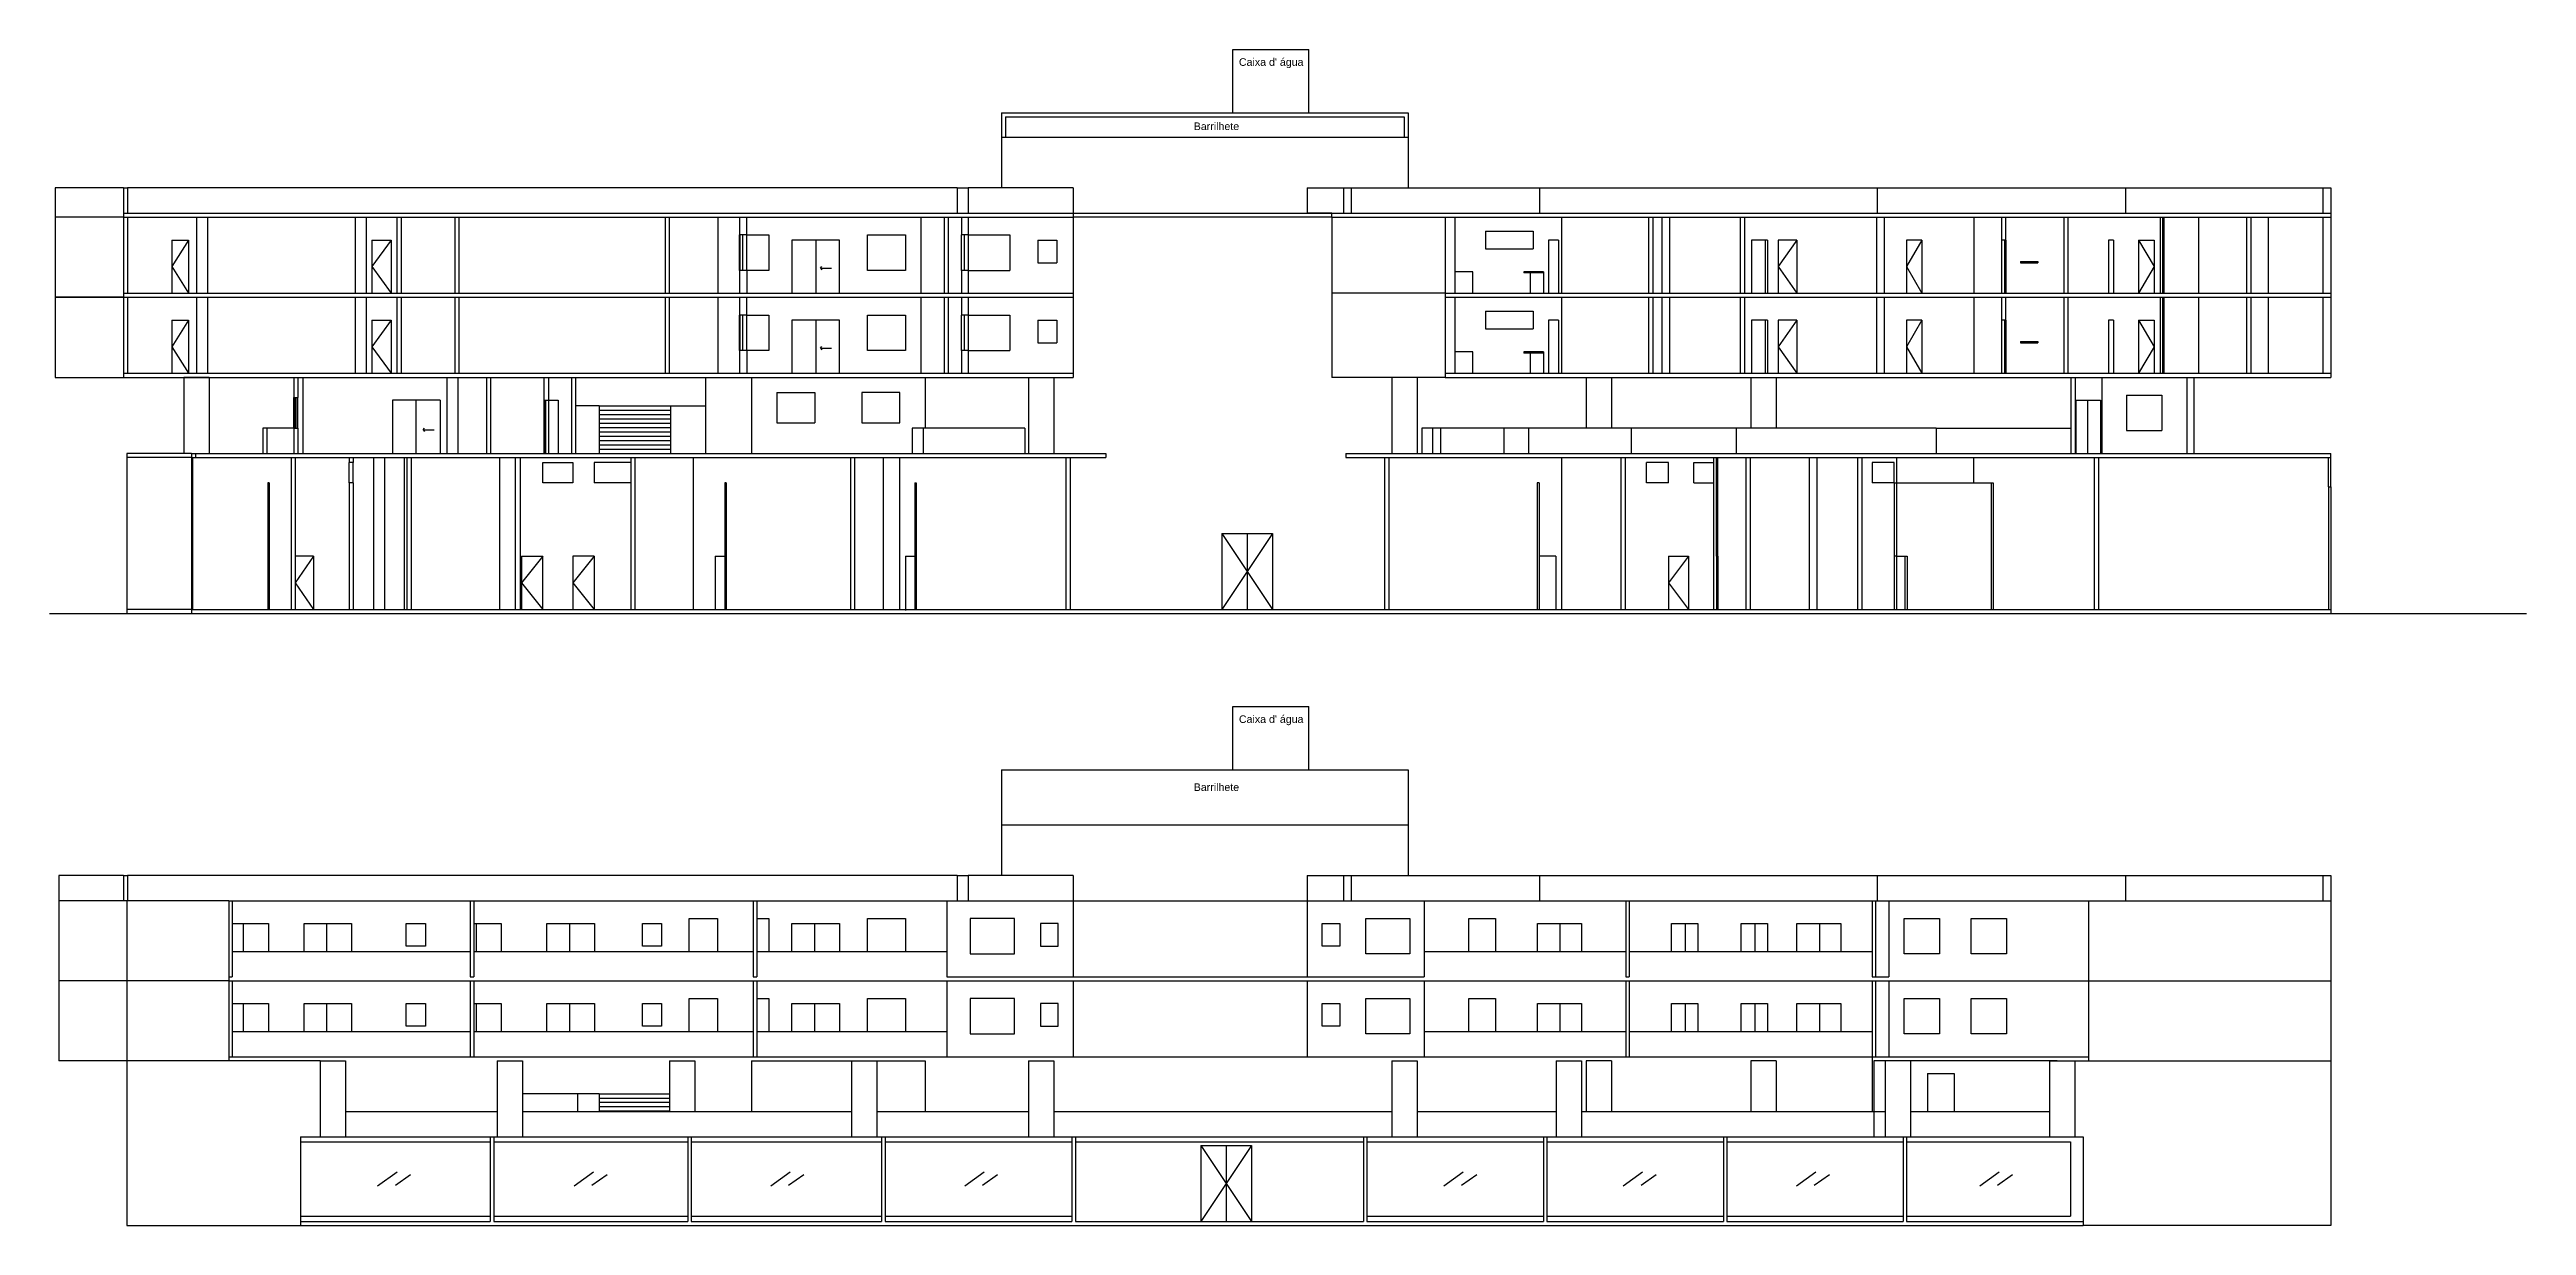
# Model space of a CAD drawing. Header units: millimetres. Extents: x -210 to 1173, y -437 to 320.
# Drawn here: x -184 to -86.2, y -147.4 to -101 of the extents above; entities that cross this region are included whole.
import ezdxf
from ezdxf.enums import TextEntityAlignment as Align

# ---------------------------------------------------------------- set-up
doc = ezdxf.new("R2010")
doc.units = ezdxf.units.MM
doc.header["$LTSCALE"] = 0.3
doc.linetypes.add('DASHED2', pattern=[9.525, 6.35, -3.175])
for name, color, linetype in [('CORTE', 6, 'Continuous'), ('COTAS', 1, 'Continuous'), ('ESQUADRIAS', 3, 'Continuous'), ('PROJEÇÃO', 1, 'DASHED2'), ('TEXTOS', 2, 'Continuous'), ('VISTA', 2, 'Continuous'), ('VISTA LONGE', 1, 'Continuous'), ('VISTA PERTO', 3, 'Continuous')]:
    doc.layers.add(name, color=color, linetype=linetype)
doc.styles.add('3MM 1_100', font='ARIAL.TTF', dxfattribs={"height": 0.3})

msp = doc.modelspace()

# ---------------------------------------------------------------- texts
at = {"layer": 'TEXTOS', "style": '3MM 1_100'}
for s, p in [("Caixa d' água", (-135.787, -101.471)), ('Barrilhete', (-137.949, -104.007)), ("Caixa d' água", (-135.787, -127.412)), ('Barrilhete', (-137.949, -130.097))]:
    msp.add_text(s, height=0.3, dxfattribs=at).set_placement(p, align=Align.MIDDLE_CENTER)

# ---------------------------------------------------------------- linework, layer by layer
at = {"layer": 'CORTE'}
for p, q in [((-146.435, -103.479), (-130.379, -103.479)), ((-146.435, -103.479), (-146.435, -104.439)), ((-146.285, -103.639), (-130.529, -103.639)), ((-146.285, -103.639), (-146.285, -104.439)), ((-130.529, -103.639), (-130.529, -104.439)), ((-130.379, -103.479), (-130.379, -104.439)), ((-181.119, -106.439), (-180.959, -106.439)), ((-181.119, -106.439), (-181.119, -107.599)), ((-180.959, -106.439), (-180.959, -107.439)), ((-148.188, -106.439), (-148.188, -107.439)), ((-148.188, -106.439), (-147.751, -106.439)), ((-147.751, -106.439), (-147.751, -107.439)), ((-132.938, -106.439), (-132.938, -107.439)), ((-132.938, -106.439), (-132.632, -106.439)), ((-132.632, -106.439), (-132.632, -107.439)), ((-94.248, -106.439), (-94.248, -107.439)), ((-94.248, -106.439), (-93.942, -106.439)), ((-93.942, -106.439), (-93.942, -107.599)), ((-181.119, -107.439), (-143.614, -107.439)), ((-181.119, -107.599), (-143.614, -107.599)), ((-181.119, -107.599), (-181.119, -110.759)), ((-180.959, -107.599), (-180.959, -110.599)), ((-178.235, -107.599), (-178.235, -110.599)), ((-177.791, -107.599), (-177.791, -110.599)), ((-171.969, -107.599), (-171.969, -110.599)), ((-171.525, -107.599), (-171.525, -110.599)), ((-170.314, -107.599), (-170.314, -110.599)), ((-170.154, -107.599), (-170.154, -110.599)), ((-168.025, -107.599), (-168.025, -110.599)), ((-167.866, -107.599), (-167.866, -110.599)), ((-159.722, -107.599), (-159.722, -110.599)), ((-159.565, -107.599), (-159.565, -110.599)), ((-156.792, -107.599), (-156.792, -108.299)), ((-156.502, -108.299), (-156.502, -107.599)), ((-148.705, -107.599), (-148.705, -110.599)), ((-148.545, -107.599), (-148.545, -110.599)), ((-148.024, -107.599), (-148.024, -108.299)), ((-147.749, -107.599), (-147.749, -108.299)), ((-143.614, -107.439), (-143.614, -110.759)), ((-143.614, -107.439), (-133.386, -107.439)), ((-133.386, -107.599), (-143.614, -107.599)), ((-133.386, -107.439), (-93.942, -107.439)), ((-133.386, -107.599), (-133.386, -107.439)), ((-133.386, -107.599), (-93.942, -107.599)), ((-128.91, -107.599), (-128.91, -110.759)), ((-128.54, -107.599), (-128.54, -110.599)), ((-120.883, -107.599), (-120.883, -110.599)), ((-120.711, -107.599), (-120.711, -110.599)), ((-120.365, -107.599), (-120.365, -110.599)), ((-120.058, -107.599), (-120.058, -110.599)), ((-117.271, -107.599), (-117.271, -110.599)), ((-117.099, -107.599), (-117.099, -110.599)), ((-111.879, -107.599), (-111.879, -110.599)), ((-111.575, -107.599), (-111.575, -110.599)), ((-106.949, -107.599), (-106.949, -108.499)), ((-106.777, -108.499), (-106.777, -107.599)), ((-104.486, -107.599), (-104.486, -110.599)), ((-104.318, -107.599), (-104.318, -110.599)), ((-100.678, -107.599), (-100.678, -110.599)), ((-100.591, -107.599), (-100.591, -110.599)), ((-97.267, -107.599), (-97.267, -110.599)), ((-97.095, -107.599), (-97.095, -110.599)), ((-94.248, -107.599), (-94.248, -110.599)), ((-93.942, -107.599), (-93.942, -113.919)), ((-156.502, -108.299), (-156.792, -108.299)), ((-156.792, -109.699), (-156.792, -108.299)), ((-147.749, -108.299), (-148.024, -108.299)), ((-106.777, -108.499), (-106.949, -108.499)), ((-102.724, -108.499), (-102.724, -110.599)), ((-102.519, -108.499), (-102.724, -108.499)), ((-102.519, -108.499), (-102.519, -110.599)), ((-156.792, -109.699), (-156.792, -110.599)), ((-156.502, -109.699), (-156.792, -109.699)), ((-156.502, -109.699), (-156.502, -110.599)), ((-148.024, -109.699), (-148.024, -110.599)), ((-147.749, -109.699), (-148.024, -109.699)), ((-147.749, -109.699), (-147.749, -110.599)), ((-127.82, -109.749), (-128.54, -109.749)), ((-127.82, -110.599), (-127.82, -109.749)), ((-125.814, -109.749), (-125.814, -109.799)), ((-125.039, -109.749), (-125.814, -109.749)), ((-125.039, -109.799), (-125.814, -109.799)), ((-125.562, -109.799), (-125.562, -110.599)), ((-125.039, -109.749), (-125.039, -110.599)), ((-181.119, -110.599), (-143.614, -110.599)), ((-181.119, -110.759), (-143.614, -110.759)), ((-181.119, -110.759), (-181.119, -113.919)), ((-180.959, -110.759), (-180.959, -113.759)), ((-178.235, -110.759), (-178.235, -113.759)), ((-177.791, -110.759), (-177.791, -113.759)), ((-171.969, -110.759), (-171.969, -113.759)), ((-171.525, -110.759), (-171.525, -113.759)), ((-170.314, -110.759), (-170.314, -113.759)), ((-170.154, -110.759), (-170.154, -113.759)), ((-168.025, -110.759), (-168.025, -113.759)), ((-167.866, -110.759), (-167.866, -113.759)), ((-159.722, -110.759), (-159.722, -113.759)), ((-159.565, -110.759), (-159.565, -113.759)), ((-156.792, -110.759), (-156.792, -111.459)), ((-156.502, -111.459), (-156.792, -111.459)), ((-156.792, -112.859), (-156.792, -111.459)), ((-156.502, -111.459), (-156.502, -110.759)), ((-148.705, -110.759), (-148.705, -113.759)), ((-148.545, -110.759), (-148.545, -113.759)), ((-148.024, -110.759), (-148.024, -111.459)), ((-147.749, -111.459), (-148.024, -111.459)), ((-147.749, -110.759), (-147.749, -111.459)), ((-143.614, -110.759), (-143.614, -113.919)), ((-128.91, -110.599), (-93.942, -110.599)), ((-128.91, -110.759), (-128.91, -113.919)), ((-128.91, -110.759), (-93.942, -110.759)), ((-128.54, -110.759), (-128.54, -113.759)), ((-120.883, -110.759), (-120.883, -113.759)), ((-120.711, -110.759), (-120.711, -113.759)), ((-120.365, -110.759), (-120.365, -113.759)), ((-120.058, -110.759), (-120.058, -113.759)), ((-117.271, -110.759), (-117.271, -113.759)), ((-117.099, -110.759), (-117.099, -113.759)), ((-111.879, -110.759), (-111.879, -113.759)), ((-111.575, -110.759), (-111.575, -113.759)), ((-106.949, -110.759), (-106.949, -111.659)), ((-106.777, -111.659), (-106.777, -110.759)), ((-104.486, -110.759), (-104.486, -113.759)), ((-104.318, -110.759), (-104.318, -113.759)), ((-100.678, -110.759), (-100.678, -113.759)), ((-100.591, -110.759), (-100.591, -113.759)), ((-97.267, -110.759), (-97.267, -113.759)), ((-97.095, -110.759), (-97.095, -113.759)), ((-94.248, -110.759), (-94.248, -113.759)), ((-106.777, -111.659), (-106.949, -111.659)), ((-102.724, -111.659), (-102.724, -113.759)), ((-102.519, -111.659), (-102.724, -111.659)), ((-102.519, -111.659), (-102.519, -113.759)), ((-156.502, -112.859), (-156.792, -112.859)), ((-156.792, -112.859), (-156.792, -113.759)), ((-156.502, -112.859), (-156.502, -113.759)), ((-147.749, -112.859), (-148.024, -112.859)), ((-148.024, -112.859), (-148.024, -113.759)), ((-147.749, -112.859), (-147.749, -113.759)), ((-127.82, -112.909), (-128.54, -112.909)), ((-127.82, -113.759), (-127.82, -112.909)), ((-125.814, -112.909), (-125.814, -112.959)), ((-125.039, -112.909), (-125.814, -112.909)), ((-125.039, -112.959), (-125.814, -112.959)), ((-125.562, -112.959), (-125.562, -113.759)), ((-125.039, -112.909), (-125.039, -113.759)), ((-181.119, -113.759), (-143.614, -113.759)), ((-181.119, -113.919), (-143.614, -113.919)), ((-174.39, -113.919), (-174.39, -114.719)), ((-174.23, -113.919), (-174.23, -114.719)), ((-174.037, -113.919), (-174.037, -116.919)), ((-168.349, -113.919), (-168.349, -116.919)), ((-167.911, -113.919), (-167.911, -116.919)), ((-166.779, -113.919), (-166.779, -116.919)), ((-166.619, -113.919), (-166.619, -116.919)), ((-164.515, -113.919), (-164.515, -114.819)), ((-164.328, -113.919), (-164.328, -114.819)), ((-163.425, -113.919), (-163.425, -116.919)), ((-163.266, -113.919), (-163.266, -116.919)), ((-131.021, -113.919), (-131.021, -116.919)), ((-130.026, -113.919), (-130.026, -116.919)), ((-128.91, -113.759), (-93.942, -113.759)), ((-128.91, -113.919), (-93.942, -113.919)), ((-104.208, -113.919), (-104.208, -116.919)), ((-104.036, -113.919), (-104.036, -116.919)), ((-99.627, -113.919), (-99.627, -116.919)), ((-99.352, -113.919), (-99.352, -116.919)), ((-174.39, -114.719), (-174.23, -114.719)), ((-164.515, -114.819), (-164.328, -114.819)), ((-164.49, -114.819), (-164.448, -114.819)), ((-175.614, -115.919), (-175.614, -116.919)), ((-175.454, -115.919), (-175.614, -115.919)), ((-175.454, -115.919), (-175.454, -116.919)), ((-174.39, -115.919), (-174.23, -115.919)), ((-174.39, -115.919), (-174.39, -116.919)), ((-174.23, -115.919), (-174.23, -116.919)), ((-149.971, -115.919), (-149.971, -116.919)), ((-149.533, -115.919), (-149.971, -115.919)), ((-149.533, -115.919), (-149.533, -116.919)), ((-129.413, -115.919), (-129.413, -116.919)), ((-129.106, -115.919), (-129.413, -115.919)), ((-129.106, -115.919), (-129.106, -116.919)), ((-178.435, -116.919), (-142.318, -116.919)), ((-178.435, -116.919), (-178.435, -117.079)), ((-178.435, -117.079), (-142.318, -117.079)), ((-178.275, -116.919), (-178.275, -117.079)), ((-174.494, -117.079), (-174.494, -123.079)), ((-174.335, -117.079), (-174.335, -123.079)), ((-172.208, -117.079), (-172.208, -117.279)), ((-172.048, -117.279), (-172.208, -117.279)), ((-172.048, -117.079), (-172.048, -117.279)), ((-171.246, -117.079), (-171.246, -123.079)), ((-170.811, -117.079), (-170.811, -123.079)), ((-169.919, -117.079), (-169.919, -123.079)), ((-169.759, -117.079), (-169.759, -123.079)), ((-165.65, -117.079), (-165.65, -123.079)), ((-165.454, -117.079), (-165.454, -123.079)), ((-161.081, -117.079), (-161.081, -123.079)), ((-160.924, -117.079), (-160.924, -123.079)), ((-152.408, -117.079), (-152.408, -123.079)), ((-152.248, -117.079), (-152.248, -123.079)), ((-143.892, -117.079), (-143.892, -123.079)), ((-143.732, -117.079), (-143.732, -123.079)), ((-142.318, -116.919), (-142.318, -117.079)), ((-132.844, -116.919), (-132.844, -117.079)), ((-132.844, -116.919), (-93.942, -116.919)), ((-132.844, -117.079), (-93.942, -117.079)), ((-131.318, -117.079), (-131.318, -123.079)), ((-131.146, -117.079), (-131.146, -123.079)), ((-121.974, -117.079), (-121.974, -123.079)), ((-121.802, -117.079), (-121.802, -123.079)), ((-118.322, -117.079), (-118.322, -123.079)), ((-118.195, -120.979), (-118.195, -117.079)), ((-118.149, -120.979), (-118.149, -117.079)), ((-117.044, -117.079), (-117.044, -123.079)), ((-116.872, -117.079), (-116.872, -123.079)), ((-114.54, -117.079), (-114.54, -123.079)), ((-114.233, -117.079), (-114.233, -123.079)), ((-112.63, -117.079), (-112.63, -123.079)), ((-112.458, -117.079), (-112.458, -123.079)), ((-103.286, -117.079), (-103.286, -123.079)), ((-103.114, -117.079), (-103.114, -123.079)), ((-94.024, -118.239), (-94.024, -117.079)), ((-93.942, -118.239), (-93.942, -116.919)), ((-172.048, -118.079), (-172.208, -118.079)), ((-172.208, -118.079), (-172.208, -123.079)), ((-172.048, -118.079), (-172.048, -123.079)), ((-184.036, -123.239), (-86.211, -123.239)), ((-178.435, -123.079), (-93.942, -123.079)), ((-178.435, -123.079), (-178.435, -123.239)), ((-120.097, -123.079), (-119.312, -123.079)), ((-93.942, -123.079), (-93.942, -123.239)), ((-132.938, -133.579), (-132.632, -133.579)), ((-132.938, -133.579), (-132.938, -134.579)), ((-132.632, -133.579), (-132.632, -134.579))]:
    msp.add_line(p, q, dxfattribs=at)
at = {"layer": 'COTAS'}
for p, q in [((-153.585, -109.609), (-153.539, -109.545)), ((-153.585, -109.609), (-153.155, -109.609)), ((-153.585, -109.609), (-153.539, -109.673)), ((-153.585, -112.769), (-153.539, -112.705)), ((-153.585, -112.769), (-153.155, -112.769)), ((-153.585, -112.769), (-153.539, -112.833)), ((-169.276, -115.988), (-169.231, -115.924)), ((-169.276, -115.988), (-168.846, -115.988)), ((-169.276, -115.988), (-169.231, -116.052))]:
    msp.add_line(p, q, dxfattribs=at)
at = {"layer": 'ESQUADRIAS'}
for p, q in [((-156.779, -108.299), (-156.779, -109.699)), ((-156.663, -108.299), (-156.663, -109.699)), ((-147.909, -108.299), (-147.909, -109.699)), ((-116.191, -108.499), (-116.273, -108.499)), ((-116.273, -108.499), (-116.273, -110.599)), ((-116.191, -108.499), (-116.191, -110.599)), ((-106.823, -108.499), (-106.823, -110.599)), ((-106.777, -108.499), (-106.823, -108.499)), ((-106.777, -108.499), (-106.777, -110.599)), ((-156.779, -111.459), (-156.779, -112.859)), ((-156.663, -111.459), (-156.663, -112.859)), ((-147.909, -111.459), (-147.909, -112.859)), ((-116.191, -111.659), (-116.273, -111.659)), ((-116.273, -111.659), (-116.273, -113.759)), ((-116.191, -111.659), (-116.191, -113.759)), ((-106.823, -111.659), (-106.823, -113.759)), ((-106.777, -111.659), (-106.823, -111.659)), ((-106.777, -111.659), (-106.777, -113.759)), ((-174.33, -115.919), (-174.33, -114.719)), ((-174.29, -115.919), (-174.29, -114.719)), ((-164.49, -114.819), (-164.49, -116.919)), ((-164.448, -114.819), (-164.448, -116.919)), ((-94.024, -118.239), (-94.024, -123.079)), ((-94.024, -118.239), (-93.942, -118.239)), ((-93.942, -118.239), (-93.942, -123.079)), ((-110.757, -120.979), (-110.757, -123.079)), ((-110.757, -120.979), (-110.676, -120.979)), ((-110.676, -120.979), (-110.676, -123.079))]:
    msp.add_line(p, q, dxfattribs=at)
at = {"layer": 'PROJEÇÃO'}
for p, q in [((-178.549, -108.499), (-179.206, -109.549)), ((-170.55, -108.499), (-171.302, -109.549)), ((-115.028, -108.499), (-115.762, -109.549)), ((-110.086, -108.499), (-110.697, -109.549)), ((-101.528, -108.499), (-100.917, -109.549)), ((-179.206, -109.549), (-178.549, -110.599)), ((-171.302, -109.549), (-170.55, -110.599)), ((-115.762, -109.549), (-115.028, -110.599)), ((-110.697, -109.549), (-110.086, -110.599)), ((-100.917, -109.549), (-101.528, -110.599)), ((-178.549, -111.659), (-179.206, -112.709)), ((-170.55, -111.659), (-171.302, -112.709)), ((-115.028, -111.659), (-115.762, -112.709)), ((-110.086, -111.659), (-110.697, -112.709)), ((-101.528, -111.659), (-100.917, -112.709)), ((-179.206, -112.709), (-178.549, -113.759)), ((-171.302, -112.709), (-170.55, -113.759)), ((-115.762, -112.709), (-115.028, -113.759)), ((-110.697, -112.709), (-110.086, -113.759)), ((-100.917, -112.709), (-101.528, -113.759)), ((-137.74, -120.079), (-136.74, -121.579)), ((-135.74, -120.079), (-136.74, -121.579)), ((-173.615, -120.979), (-174.335, -122.029)), ((-164.548, -120.979), (-165.392, -122.029)), ((-162.53, -120.979), (-163.375, -122.029)), ((-119.312, -120.979), (-120.097, -122.029)), ((-174.335, -122.029), (-173.615, -123.079)), ((-165.392, -122.029), (-164.548, -123.079)), ((-163.375, -122.029), (-162.53, -123.079)), ((-136.74, -121.579), (-137.74, -123.079)), ((-136.74, -121.579), (-135.74, -123.079)), ((-120.097, -122.029), (-119.312, -123.079)), ((-138.561, -144.239), (-137.561, -145.739)), ((-136.561, -144.239), (-137.561, -145.739)), ((-137.561, -145.739), (-138.561, -147.239)), ((-137.561, -145.739), (-136.561, -147.239))]:
    msp.add_line(p, q, dxfattribs=at)
at = {"layer": 'VISTA'}
for p, q in [((-137.297, -103.479), (-137.297, -100.979)), ((-137.297, -100.979), (-134.297, -100.979)), ((-134.297, -103.479), (-134.297, -100.979)), ((-146.435, -104.439), (-130.379, -104.439)), ((-146.435, -104.439), (-146.435, -106.439)), ((-130.379, -104.439), (-130.379, -106.439)), ((-148.188, -106.439), (-180.959, -106.439)), ((-143.614, -106.439), (-147.751, -106.439)), ((-143.614, -106.439), (-143.614, -107.439)), ((-134.366, -106.439), (-134.366, -107.439)), ((-134.366, -106.439), (-132.938, -106.439)), ((-132.632, -106.439), (-111.861, -106.439)), ((-125.195, -106.439), (-125.195, -107.439)), ((-111.861, -106.439), (-111.861, -107.439)), ((-111.861, -106.439), (-102.038, -106.439)), ((-102.038, -107.439), (-102.038, -106.439)), ((-102.038, -106.439), (-94.248, -106.439)), ((-157.637, -107.599), (-157.637, -110.599)), ((-149.621, -107.599), (-149.621, -110.599)), ((-133.386, -107.439), (-134.366, -107.439)), ((-133.386, -107.599), (-133.386, -110.759)), ((-124.321, -107.599), (-124.321, -110.599)), ((-108.037, -107.599), (-108.037, -110.599)), ((-100.539, -107.599), (-100.539, -110.599)), ((-99.16, -107.599), (-99.16, -110.599)), ((-96.413, -107.599), (-96.413, -110.599)), ((-179.206, -108.499), (-179.206, -110.599)), ((-179.206, -108.499), (-178.549, -108.499)), ((-178.549, -108.499), (-178.549, -110.599)), ((-171.302, -108.499), (-171.302, -110.599)), ((-171.302, -108.499), (-170.55, -108.499)), ((-170.55, -108.499), (-170.55, -110.599)), ((-156.502, -109.699), (-156.502, -108.299)), ((-156.502, -108.299), (-155.632, -108.299)), ((-155.632, -108.299), (-155.632, -109.699)), ((-152.838, -108.499), (-154.717, -108.499)), ((-154.717, -108.499), (-154.717, -110.599)), ((-153.778, -108.499), (-153.778, -110.599)), ((-152.838, -110.599), (-152.838, -108.499)), ((-151.735, -109.699), (-151.735, -108.299)), ((-151.735, -108.299), (-150.232, -108.299)), ((-150.232, -108.299), (-150.232, -109.699)), ((-148.024, -109.699), (-148.024, -108.299)), ((-147.749, -108.299), (-146.113, -108.299)), ((-147.749, -108.299), (-147.749, -109.699)), ((-146.113, -108.299), (-146.113, -109.699)), ((-145.009, -108.499), (-144.257, -108.499)), ((-145.009, -108.499), (-145.009, -109.399)), ((-144.257, -108.499), (-144.257, -109.399)), ((-127.321, -108.149), (-125.446, -108.149)), ((-127.321, -108.149), (-127.321, -108.849)), ((-125.446, -108.149), (-125.446, -108.849)), ((-124.834, -108.499), (-124.834, -110.599)), ((-124.443, -108.499), (-124.834, -108.499)), ((-124.443, -108.499), (-124.443, -110.599)), ((-116.814, -108.499), (-116.814, -110.599)), ((-116.273, -108.499), (-116.814, -108.499)), ((-115.762, -108.499), (-115.762, -110.599)), ((-115.028, -108.499), (-115.762, -108.499)), ((-115.028, -108.499), (-115.028, -110.599)), ((-110.697, -108.499), (-110.697, -110.599)), ((-110.086, -108.499), (-110.697, -108.499)), ((-110.086, -108.499), (-110.086, -110.599)), ((-106.949, -108.499), (-106.949, -110.599)), ((-101.528, -108.499), (-101.528, -110.599)), ((-101.528, -108.499), (-100.917, -108.499)), ((-100.917, -108.499), (-100.917, -110.599)), ((-145.009, -109.399), (-144.257, -109.399)), ((-127.321, -108.849), (-125.446, -108.849)), ((-106.188, -109.349), (-105.504, -109.349)), ((-106.188, -109.349), (-106.188, -109.399)), ((-106.188, -109.399), (-105.504, -109.399)), ((-105.504, -109.349), (-105.504, -109.399)), ((-155.632, -109.699), (-156.502, -109.699)), ((-150.232, -109.699), (-151.735, -109.699)), ((-147.749, -109.699), (-146.113, -109.699)), ((-157.637, -110.759), (-157.637, -113.759)), ((-156.502, -112.859), (-156.502, -111.459)), ((-156.502, -111.459), (-155.632, -111.459)), ((-155.632, -111.459), (-155.632, -112.859)), ((-151.735, -112.859), (-151.735, -111.459)), ((-151.735, -111.459), (-150.232, -111.459)), ((-150.232, -111.459), (-150.232, -112.859)), ((-149.621, -110.759), (-149.621, -113.759)), ((-148.024, -112.859), (-148.024, -111.459)), ((-147.749, -111.459), (-146.113, -111.459)), ((-147.749, -111.459), (-147.749, -112.859)), ((-146.113, -111.459), (-146.113, -112.859)), ((-128.91, -110.599), (-133.386, -110.599)), ((-133.386, -110.759), (-133.386, -113.919)), ((-127.321, -111.309), (-127.321, -112.009)), ((-127.321, -111.309), (-125.446, -111.309)), ((-125.446, -111.309), (-125.446, -112.009)), ((-124.321, -110.759), (-124.321, -113.759)), ((-108.037, -110.759), (-108.037, -113.759)), ((-100.539, -110.759), (-100.539, -113.759)), ((-99.16, -110.759), (-99.16, -113.759)), ((-96.413, -110.759), (-96.413, -113.759)), ((-179.206, -111.659), (-179.206, -113.759)), ((-179.206, -111.659), (-178.549, -111.659)), ((-178.549, -111.659), (-178.549, -113.759)), ((-171.302, -111.659), (-170.55, -111.659)), ((-171.302, -111.659), (-171.302, -113.759)), ((-170.55, -111.659), (-170.55, -113.759)), ((-152.838, -111.659), (-154.717, -111.659)), ((-154.717, -111.659), (-154.717, -113.759)), ((-153.778, -111.659), (-153.778, -113.759)), ((-152.838, -113.759), (-152.838, -111.659)), ((-145.009, -111.659), (-145.009, -112.559)), ((-145.009, -111.659), (-144.257, -111.659)), ((-144.257, -111.659), (-144.257, -112.559)), ((-127.321, -112.009), (-125.446, -112.009)), ((-124.834, -111.659), (-124.834, -113.759)), ((-124.443, -111.659), (-124.834, -111.659)), ((-124.443, -111.659), (-124.443, -113.759)), ((-116.814, -111.659), (-116.814, -113.759)), ((-116.273, -111.659), (-116.814, -111.659)), ((-115.028, -111.659), (-115.762, -111.659)), ((-115.762, -111.659), (-115.762, -113.759)), ((-115.028, -111.659), (-115.028, -113.759)), ((-110.697, -111.659), (-110.697, -113.759)), ((-110.086, -111.659), (-110.697, -111.659)), ((-110.086, -111.659), (-110.086, -113.759)), ((-106.949, -111.659), (-106.949, -113.759)), ((-101.528, -111.659), (-101.528, -113.759)), ((-101.528, -111.659), (-100.917, -111.659)), ((-100.917, -111.659), (-100.917, -113.759)), ((-155.632, -112.859), (-156.502, -112.859)), ((-150.232, -112.859), (-151.735, -112.859)), ((-147.749, -112.859), (-146.113, -112.859)), ((-145.009, -112.559), (-144.257, -112.559)), ((-106.188, -112.509), (-105.504, -112.509)), ((-106.188, -112.509), (-106.188, -112.559)), ((-106.188, -112.559), (-105.504, -112.559)), ((-105.504, -112.509), (-105.504, -112.559)), ((-178.729, -113.919), (-178.729, -116.919)), ((-177.729, -113.919), (-178.729, -113.919)), ((-177.729, -113.919), (-177.729, -116.919)), ((-158.132, -113.919), (-158.132, -116.919)), ((-156.315, -113.919), (-156.315, -116.919)), ((-149.457, -113.919), (-149.457, -115.919)), ((-145.374, -113.919), (-145.374, -116.919)), ((-144.374, -113.919), (-144.374, -116.919)), ((-128.91, -113.919), (-133.386, -113.919)), ((-123.341, -113.919), (-123.341, -115.919)), ((-122.341, -113.919), (-122.341, -115.919)), ((-116.85, -113.919), (-116.85, -115.919)), ((-115.85, -113.919), (-115.85, -115.919)), ((-102.981, -113.919), (-102.981, -116.919)), ((-174.39, -115.919), (-174.39, -114.719)), ((-174.23, -115.919), (-174.23, -114.719)), ((-170.492, -114.819), (-170.492, -116.919)), ((-168.614, -114.819), (-170.492, -114.819)), ((-169.565, -114.819), (-169.565, -116.919)), ((-168.614, -114.819), (-168.614, -116.919)), ((-164.515, -114.819), (-164.515, -116.919)), ((-164.328, -114.819), (-164.328, -116.919)), ((-164.328, -114.819), (-163.952, -114.819)), ((-163.952, -114.819), (-163.952, -116.919)), ((-162.327, -115.049), (-163.266, -115.049)), ((-162.327, -115.049), (-159.512, -115.049)), ((-162.327, -115.049), (-162.327, -115.219)), ((-162.327, -115.219), (-159.512, -115.219)), ((-162.327, -115.219), (-162.327, -115.389)), ((-162.327, -115.389), (-159.512, -115.389)), ((-162.327, -115.389), (-162.327, -115.559)), ((-159.512, -115.049), (-159.512, -115.219)), ((-159.512, -115.049), (-158.132, -115.049)), ((-159.512, -115.219), (-159.512, -115.389)), ((-159.512, -115.389), (-159.512, -115.559)), ((-155.317, -114.519), (-155.317, -115.719)), ((-155.317, -114.519), (-153.814, -114.519)), ((-153.814, -114.519), (-153.814, -115.719)), ((-151.959, -114.519), (-151.959, -115.719)), ((-150.455, -114.519), (-151.959, -114.519)), ((-150.455, -115.719), (-150.455, -114.519)), ((-104.012, -114.819), (-104.012, -116.919)), ((-104.012, -114.819), (-103.03, -114.819)), ((-103.552, -114.819), (-103.552, -116.919)), ((-103.03, -114.819), (-103.03, -116.919)), ((-102.001, -114.619), (-102.001, -116.019)), ((-102.001, -114.619), (-100.607, -114.619)), ((-100.607, -114.619), (-100.607, -116.019)), ((-174.39, -115.919), (-175.454, -115.919)), ((-162.327, -115.559), (-159.512, -115.559)), ((-162.327, -115.559), (-162.327, -115.729)), ((-162.327, -115.729), (-159.512, -115.729)), ((-162.327, -115.729), (-162.327, -115.899)), ((-162.327, -115.899), (-159.512, -115.899)), ((-162.327, -115.899), (-162.327, -116.069)), ((-162.327, -116.069), (-159.512, -116.069)), ((-162.327, -116.069), (-162.327, -116.239)), ((-162.327, -116.239), (-159.512, -116.239)), ((-162.327, -116.239), (-162.327, -116.409)), ((-162.327, -116.409), (-159.512, -116.409)), ((-162.327, -116.409), (-162.327, -116.579)), ((-159.512, -115.559), (-159.512, -115.729)), ((-159.512, -115.729), (-159.512, -115.899)), ((-159.512, -115.899), (-159.512, -116.069)), ((-159.512, -116.069), (-159.512, -116.239)), ((-159.512, -116.239), (-159.512, -116.409)), ((-159.512, -116.409), (-159.512, -116.579)), ((-155.317, -115.719), (-153.814, -115.719)), ((-151.959, -115.719), (-150.455, -115.719)), ((-145.515, -115.919), (-149.533, -115.919)), ((-145.515, -115.919), (-145.515, -116.919)), ((-129.842, -115.919), (-129.842, -116.919)), ((-129.413, -115.919), (-129.842, -115.919)), ((-125.626, -115.919), (-129.106, -115.919)), ((-126.604, -115.919), (-126.604, -116.919)), ((-125.626, -115.919), (-125.626, -116.919)), ((-121.566, -115.919), (-125.626, -115.919)), ((-121.566, -115.919), (-121.566, -116.919)), ((-117.417, -115.919), (-121.566, -115.919)), ((-109.528, -115.919), (-109.528, -116.919)), ((-109.528, -115.919), (-104.208, -115.919)), ((-102.001, -116.019), (-100.607, -116.019)), ((-172.208, -118.079), (-172.208, -117.279)), ((-172.048, -118.079), (-172.048, -117.279)), ((-170.024, -117.079), (-170.024, -123.079)), ((-166.27, -117.079), (-166.27, -123.079)), ((-164.548, -117.279), (-163.375, -117.279)), ((-164.548, -118.079), (-164.548, -117.279)), ((-163.375, -117.279), (-163.375, -118.079)), ((-162.53, -117.279), (-162.53, -118.079)), ((-161.081, -117.279), (-162.53, -117.279)), ((-162.327, -116.579), (-159.512, -116.579)), ((-162.327, -116.579), (-162.327, -116.749)), ((-162.327, -116.749), (-162.327, -116.919)), ((-162.327, -116.749), (-159.512, -116.749)), ((-159.512, -116.579), (-159.512, -116.749)), ((-159.512, -116.749), (-159.512, -116.919)), ((-158.621, -117.079), (-158.621, -123.079)), ((-151.114, -117.079), (-151.114, -123.079)), ((-150.47, -117.079), (-150.47, -123.079)), ((-124.327, -117.079), (-124.327, -123.079)), ((-120.097, -117.279), (-120.969, -117.279)), ((-120.969, -118.079), (-120.969, -117.279)), ((-120.097, -118.079), (-120.097, -117.279)), ((-119.094, -117.279), (-118.322, -117.279)), ((-119.094, -118.079), (-119.094, -117.279)), ((-112.051, -117.279), (-112.051, -118.079)), ((-111.179, -117.279), (-112.051, -117.279)), ((-111.179, -118.079), (-111.179, -117.279)), ((-111.097, -117.079), (-111.097, -123.079)), ((-175.417, -118.079), (-175.417, -123.079)), ((-175.365, -118.079), (-175.417, -118.079)), ((-175.365, -118.079), (-175.365, -123.079)), ((-163.375, -118.079), (-164.548, -118.079)), ((-161.081, -118.079), (-162.53, -118.079)), ((-157.368, -118.079), (-157.368, -123.079)), ((-157.316, -118.079), (-157.368, -118.079)), ((-157.316, -118.079), (-157.316, -123.079)), ((-149.86, -118.079), (-149.86, -123.079)), ((-149.86, -118.079), (-149.809, -118.079)), ((-149.809, -118.079), (-149.809, -123.079)), ((-125.208, -118.079), (-125.281, -118.079)), ((-125.281, -118.079), (-125.281, -123.079)), ((-125.208, -118.079), (-125.208, -123.079)), ((-120.097, -118.079), (-120.969, -118.079)), ((-119.094, -118.079), (-118.322, -118.079)), ((-111.179, -118.079), (-112.051, -118.079)), ((-111.179, -118.079), (-111.179, -123.079)), ((-111.179, -118.079), (-107.273, -118.079)), ((-107.347, -118.079), (-107.347, -123.079)), ((-107.273, -118.079), (-107.273, -123.079)), ((-137.74, -120.079), (-137.74, -123.079)), ((-137.74, -120.079), (-135.74, -120.079)), ((-136.74, -120.079), (-136.74, -123.079)), ((-135.74, -120.079), (-135.74, -123.079)), ((-173.615, -120.979), (-174.335, -120.979)), ((-173.615, -120.979), (-173.615, -123.079)), ((-165.392, -120.979), (-165.392, -123.079)), ((-165.392, -120.979), (-164.548, -120.979)), ((-164.548, -123.079), (-164.548, -120.979)), ((-163.375, -120.979), (-163.375, -123.079)), ((-162.53, -120.979), (-163.375, -120.979)), ((-162.53, -120.979), (-162.53, -123.079)), ((-157.744, -120.979), (-157.744, -123.079)), ((-157.744, -120.979), (-157.368, -120.979)), ((-150.236, -120.979), (-150.236, -123.127)), ((-150.236, -120.979), (-149.86, -120.979)), ((-124.545, -120.979), (-125.208, -120.979)), ((-124.545, -120.979), (-124.545, -123.079)), ((-120.097, -120.979), (-119.312, -120.979)), ((-120.097, -120.979), (-120.097, -123.079)), ((-119.312, -120.979), (-119.312, -123.079)), ((-118.195, -120.979), (-118.195, -123.079)), ((-118.195, -120.979), (-118.149, -120.979)), ((-118.149, -120.979), (-118.149, -123.079)), ((-111.097, -120.979), (-111.179, -120.979)), ((-111.097, -120.979), (-110.757, -120.979)), ((-137.297, -126.919), (-134.297, -126.919)), ((-137.297, -129.419), (-137.297, -126.919)), ((-134.297, -129.419), (-134.297, -126.919)), ((-146.435, -129.419), (-130.379, -129.419)), ((-146.435, -129.419), (-146.435, -131.579)), ((-130.379, -129.419), (-130.379, -131.579)), ((-146.435, -131.579), (-130.379, -131.579)), ((-146.435, -131.579), (-146.435, -133.579)), ((-130.379, -131.579), (-130.379, -133.579)), ((-183.673, -133.579), (-183.673, -137.739)), ((-181.119, -133.579), (-183.673, -133.579)), ((-181.119, -133.579), (-180.959, -133.579)), ((-181.119, -133.579), (-181.119, -134.579)), ((-180.959, -133.579), (-180.959, -134.579)), ((-148.188, -133.579), (-180.959, -133.579)), ((-148.188, -133.579), (-147.751, -133.579)), ((-148.188, -133.579), (-148.188, -134.579)), ((-147.751, -133.579), (-147.751, -134.579)), ((-143.614, -133.579), (-147.751, -133.579)), ((-143.614, -133.579), (-143.614, -134.579)), ((-134.366, -133.579), (-134.366, -134.579)), ((-134.366, -133.579), (-132.938, -133.579)), ((-132.632, -133.579), (-111.861, -133.579)), ((-125.195, -133.579), (-125.195, -134.579)), ((-111.861, -133.579), (-102.038, -133.579)), ((-111.861, -133.579), (-111.861, -134.579)), ((-102.038, -134.579), (-102.038, -133.579)), ((-176.958, -134.579), (-183.673, -134.579)), ((-176.958, -134.579), (-103.504, -134.579)), ((-176.958, -134.579), (-176.958, -137.739)), ((-176.817, -134.579), (-176.817, -137.579)), ((-167.423, -134.579), (-167.423, -137.579)), ((-167.282, -134.579), (-167.282, -137.579)), ((-156.249, -134.579), (-156.249, -137.579)), ((-156.108, -134.579), (-156.108, -137.579)), ((-148.593, -134.579), (-148.593, -137.579)), ((-143.614, -134.579), (-143.614, -137.579)), ((-134.366, -134.579), (-134.366, -137.579)), ((-129.743, -134.579), (-129.743, -137.579)), ((-121.775, -134.579), (-121.775, -137.579)), ((-121.643, -134.579), (-121.643, -137.579)), ((-112.048, -134.579), (-112.048, -137.579)), ((-111.917, -134.579), (-111.917, -137.579)), ((-111.394, -134.579), (-111.394, -137.579)), ((-103.504, -134.579), (-103.504, -137.739)), ((-176.817, -135.479), (-175.394, -135.479)), ((-176.383, -135.479), (-176.383, -136.579)), ((-175.394, -135.479), (-175.394, -136.579)), ((-173.985, -136.579), (-173.985, -135.479)), ((-173.985, -135.479), (-172.106, -135.479)), ((-173.095, -135.479), (-173.095, -136.579)), ((-172.106, -135.479), (-172.106, -136.579)), ((-169.945, -136.379), (-169.945, -135.479)), ((-169.945, -135.479), (-169.194, -135.479)), ((-169.194, -135.479), (-169.194, -136.379)), ((-167.282, -135.479), (-166.202, -135.479)), ((-167.191, -135.479), (-167.191, -136.579)), ((-166.202, -135.479), (-166.202, -136.579)), ((-164.393, -136.579), (-164.393, -135.479)), ((-164.393, -135.479), (-162.514, -135.479)), ((-163.504, -135.479), (-163.504, -136.579)), ((-162.514, -135.479), (-162.514, -136.579)), ((-160.612, -136.379), (-160.612, -135.479)), ((-160.612, -135.479), (-159.861, -135.479)), ((-159.861, -135.479), (-159.861, -136.379)), ((-158.78, -136.579), (-158.78, -135.279)), ((-158.78, -135.279), (-157.653, -135.279)), ((-157.653, -135.279), (-157.653, -136.579)), ((-156.108, -135.279), (-155.633, -135.279)), ((-155.633, -135.279), (-155.633, -136.579)), ((-154.717, -136.579), (-154.717, -135.479)), ((-154.717, -135.479), (-152.838, -135.479)), ((-153.828, -135.479), (-153.828, -136.579)), ((-152.838, -135.479), (-152.838, -136.579)), ((-151.735, -136.579), (-151.735, -135.279)), ((-151.735, -135.279), (-150.232, -135.279)), ((-150.232, -135.279), (-150.232, -136.579)), ((-147.671, -135.279), (-147.671, -136.679)), ((-145.926, -135.279), (-147.671, -135.279)), ((-145.926, -136.679), (-145.926, -135.279)), ((-144.9, -135.479), (-144.9, -136.379)), ((-144.203, -135.479), (-144.9, -135.479)), ((-144.203, -136.379), (-144.203, -135.479)), ((-133.778, -136.379), (-133.778, -135.479)), ((-133.778, -135.479), (-133.08, -135.479)), ((-133.08, -135.479), (-133.08, -136.379)), ((-132.054, -136.679), (-132.054, -135.279)), ((-132.054, -135.279), (-130.31, -135.279)), ((-130.31, -135.279), (-130.31, -136.679)), ((-127.979, -136.579), (-127.979, -135.279)), ((-127.979, -135.279), (-126.932, -135.279)), ((-126.932, -135.279), (-126.932, -136.579)), ((-125.275, -136.579), (-125.275, -135.479)), ((-125.275, -135.479), (-123.531, -135.479)), ((-124.386, -135.479), (-124.386, -136.579)), ((-123.531, -135.479), (-123.531, -136.579)), ((-119.978, -136.579), (-119.978, -135.479)), ((-119.978, -135.479), (-118.932, -135.479)), ((-119.438, -135.479), (-119.438, -136.579)), ((-118.932, -135.479), (-118.932, -136.579)), ((-117.231, -136.579), (-117.231, -135.479)), ((-117.231, -135.479), (-116.184, -135.479)), ((-116.69, -135.479), (-116.69, -136.579)), ((-116.184, -135.479), (-116.184, -136.579)), ((-115.028, -136.579), (-115.028, -135.479)), ((-115.028, -135.479), (-113.283, -135.479)), ((-114.138, -135.479), (-114.138, -136.579)), ((-113.283, -135.479), (-113.283, -136.579)), ((-110.786, -136.679), (-110.786, -135.279)), ((-110.786, -135.279), (-109.39, -135.279)), ((-109.39, -135.279), (-109.39, -136.679)), ((-108.147, -136.679), (-108.147, -135.279)), ((-108.147, -135.279), (-106.752, -135.279)), ((-106.752, -135.279), (-106.752, -136.679)), ((-176.817, -136.579), (-167.423, -136.579)), ((-169.194, -136.379), (-169.945, -136.379)), ((-167.282, -136.579), (-156.249, -136.579)), ((-159.861, -136.379), (-160.612, -136.379)), ((-156.108, -136.579), (-148.593, -136.579)), ((-147.671, -136.679), (-145.926, -136.679)), ((-144.9, -136.379), (-144.203, -136.379)), ((-133.08, -136.379), (-133.778, -136.379)), ((-130.31, -136.679), (-132.054, -136.679)), ((-129.743, -136.579), (-121.775, -136.579)), ((-121.643, -136.579), (-112.048, -136.579)), ((-109.39, -136.679), (-110.786, -136.679)), ((-106.752, -136.679), (-108.147, -136.679)), ((-176.958, -137.739), (-183.673, -137.739)), ((-183.673, -137.739), (-183.673, -140.899)), ((-176.958, -137.579), (-176.817, -137.579)), ((-176.958, -137.739), (-103.504, -137.739)), ((-176.958, -137.739), (-176.958, -140.899)), ((-176.817, -137.739), (-176.817, -140.739)), ((-167.423, -137.579), (-167.282, -137.579)), ((-167.423, -137.739), (-167.423, -140.739)), ((-167.282, -137.739), (-167.282, -140.739)), ((-156.249, -137.579), (-156.108, -137.579)), ((-156.249, -137.739), (-156.249, -140.739)), ((-156.108, -137.739), (-156.108, -140.739)), ((-148.593, -137.579), (-129.743, -137.579)), ((-148.593, -137.739), (-148.593, -140.739)), ((-143.614, -137.739), (-143.614, -140.739)), ((-134.366, -137.739), (-134.366, -140.739)), ((-129.743, -137.739), (-129.743, -140.739)), ((-121.775, -137.579), (-121.643, -137.579)), ((-121.775, -137.739), (-121.775, -140.739)), ((-121.643, -137.739), (-121.643, -140.739)), ((-112.048, -137.579), (-111.394, -137.579)), ((-112.048, -137.739), (-112.048, -142.899)), ((-112.048, -137.739), (-112.048, -139.739)), ((-111.917, -137.739), (-111.917, -140.739)), ((-111.394, -137.739), (-111.394, -140.739)), ((-103.504, -137.739), (-103.504, -140.899)), ((-176.817, -138.639), (-175.394, -138.639)), ((-176.383, -138.639), (-176.383, -139.739)), ((-175.394, -138.639), (-175.394, -139.739)), ((-173.985, -139.739), (-173.985, -138.639)), ((-173.985, -138.639), (-172.106, -138.639)), ((-173.095, -138.639), (-173.095, -139.739)), ((-172.106, -138.639), (-172.106, -139.739)), ((-169.945, -139.539), (-169.945, -138.639)), ((-169.945, -138.639), (-169.194, -138.639)), ((-169.194, -138.639), (-169.194, -139.539)), ((-167.282, -138.639), (-166.202, -138.639)), ((-167.191, -138.639), (-167.191, -139.739)), ((-166.202, -138.639), (-166.202, -139.739)), ((-164.393, -139.739), (-164.393, -138.639)), ((-164.393, -138.639), (-162.514, -138.639)), ((-163.504, -138.639), (-163.504, -139.739)), ((-162.514, -138.639), (-162.514, -139.739)), ((-160.612, -139.539), (-160.612, -138.639)), ((-160.612, -138.639), (-159.861, -138.639)), ((-159.861, -138.639), (-159.861, -139.539)), ((-158.78, -139.739), (-158.78, -138.439)), ((-158.78, -138.439), (-157.653, -138.439)), ((-157.653, -138.439), (-157.653, -139.739)), ((-156.108, -138.439), (-155.633, -138.439)), ((-155.633, -138.439), (-155.633, -139.739)), ((-154.717, -139.739), (-154.717, -138.639)), ((-154.717, -138.639), (-152.838, -138.639)), ((-153.828, -138.639), (-153.828, -139.739)), ((-152.838, -138.639), (-152.838, -139.739)), ((-151.735, -139.739), (-151.735, -138.439)), ((-151.735, -138.439), (-150.232, -138.439)), ((-150.232, -138.439), (-150.232, -139.739)), ((-147.671, -138.439), (-147.671, -139.839)), ((-145.926, -138.439), (-147.671, -138.439)), ((-145.926, -139.839), (-145.926, -138.439)), ((-144.9, -138.639), (-144.9, -139.539)), ((-144.203, -138.639), (-144.9, -138.639)), ((-144.203, -139.539), (-144.203, -138.639)), ((-133.778, -139.539), (-133.778, -138.639)), ((-133.778, -138.639), (-133.08, -138.639)), ((-133.08, -138.639), (-133.08, -139.539)), ((-132.054, -139.839), (-132.054, -138.439)), ((-132.054, -138.439), (-130.31, -138.439)), ((-130.31, -138.439), (-130.31, -139.839)), ((-127.979, -139.739), (-127.979, -138.439)), ((-127.979, -138.439), (-126.932, -138.439)), ((-126.932, -138.439), (-126.932, -139.739)), ((-125.275, -139.739), (-125.275, -138.639)), ((-125.275, -138.639), (-123.531, -138.639)), ((-124.386, -138.639), (-124.386, -139.739)), ((-123.531, -138.639), (-123.531, -139.739)), ((-119.978, -139.739), (-119.978, -138.639)), ((-119.978, -138.639), (-118.932, -138.639)), ((-119.438, -138.639), (-119.438, -139.739)), ((-118.932, -138.639), (-118.932, -139.739)), ((-117.231, -139.739), (-117.231, -138.639)), ((-117.231, -138.639), (-116.184, -138.639)), ((-116.69, -138.639), (-116.69, -139.739)), ((-116.184, -138.639), (-116.184, -139.739)), ((-115.028, -139.739), (-115.028, -138.639)), ((-115.028, -138.639), (-113.283, -138.639)), ((-114.138, -138.639), (-114.138, -139.739)), ((-113.283, -138.639), (-113.283, -139.739)), ((-110.786, -139.839), (-110.786, -138.439)), ((-110.786, -138.439), (-109.39, -138.439)), ((-109.39, -138.439), (-109.39, -139.839)), ((-108.147, -139.839), (-108.147, -138.439)), ((-108.147, -138.439), (-106.752, -138.439)), ((-106.752, -138.439), (-106.752, -139.839)), ((-176.817, -139.739), (-167.423, -139.739)), ((-169.194, -139.539), (-169.945, -139.539)), ((-167.282, -139.739), (-156.249, -139.739)), ((-159.861, -139.539), (-160.612, -139.539)), ((-156.108, -139.739), (-148.593, -139.739)), ((-147.671, -139.839), (-145.926, -139.839)), ((-144.9, -139.539), (-144.203, -139.539)), ((-133.08, -139.539), (-133.778, -139.539)), ((-130.31, -139.839), (-132.054, -139.839)), ((-129.743, -139.739), (-121.775, -139.739)), ((-121.643, -139.739), (-112.048, -139.739)), ((-109.39, -139.839), (-110.786, -139.839)), ((-106.752, -139.839), (-108.147, -139.839)), ((-176.958, -140.739), (-103.504, -140.739)), ((-173.347, -140.899), (-172.347, -140.899)), ((-173.347, -140.899), (-173.347, -143.899)), ((-172.347, -140.899), (-172.347, -143.899)), ((-166.354, -140.899), (-166.354, -143.899)), ((-166.354, -140.899), (-165.354, -140.899)), ((-165.354, -140.899), (-165.354, -143.899)), ((-159.546, -140.899), (-159.546, -142.899)), ((-159.546, -140.899), (-158.546, -140.899)), ((-158.546, -140.899), (-158.546, -142.899)), ((-156.315, -140.899), (-149.457, -140.899)), ((-156.315, -140.899), (-156.315, -142.899)), ((-152.367, -140.899), (-152.367, -143.899)), ((-151.367, -140.899), (-151.367, -143.899)), ((-149.457, -140.899), (-149.457, -142.899)), ((-145.374, -140.899), (-145.374, -143.899)), ((-145.374, -140.899), (-144.374, -140.899)), ((-144.374, -140.899), (-144.374, -143.899)), ((-131.023, -140.899), (-131.023, -143.899)), ((-131.023, -140.899), (-130.023, -140.899)), ((-130.023, -140.899), (-130.023, -143.899)), ((-124.53, -140.899), (-124.53, -143.899)), ((-124.53, -140.899), (-123.53, -140.899)), ((-123.53, -140.899), (-123.53, -143.899)), ((-123.341, -140.899), (-123.341, -142.899)), ((-122.341, -140.899), (-123.341, -140.899)), ((-122.341, -140.899), (-122.341, -142.899)), ((-116.85, -140.899), (-116.85, -142.899)), ((-115.85, -140.899), (-116.85, -140.899)), ((-115.85, -140.899), (-115.85, -142.899)), ((-111.981, -140.899), (-111.981, -143.899)), ((-104.74, -140.899), (-111.981, -140.899)), ((-111.542, -140.899), (-111.542, -143.899)), ((-110.542, -140.899), (-110.542, -143.899)), ((-109.863, -141.399), (-109.863, -142.899)), ((-109.863, -141.399), (-108.817, -141.399)), ((-108.817, -141.399), (-108.817, -142.899)), ((-105.048, -140.899), (-105.048, -143.899)), ((-105.048, -140.899), (-104.048, -140.899)), ((-104.048, -140.899), (-104.048, -143.899)), ((-162.327, -142.199), (-163.191, -142.199)), ((-163.191, -142.199), (-163.191, -142.899)), ((-162.327, -142.199), (-159.546, -142.199)), ((-162.327, -142.199), (-162.327, -142.899)), ((-162.327, -142.369), (-159.546, -142.369)), ((-162.327, -142.539), (-159.546, -142.539)), ((-162.327, -142.709), (-159.546, -142.709)), ((-159.546, -142.029), (-159.546, -142.199)), ((-159.546, -142.199), (-159.546, -142.369)), ((-159.546, -142.369), (-159.546, -142.539)), ((-159.546, -142.539), (-159.546, -142.709)), ((-159.546, -142.709), (-159.546, -142.879)), ((-172.347, -142.899), (-166.354, -142.899)), ((-165.354, -142.899), (-152.367, -142.899)), ((-162.327, -142.879), (-159.546, -142.879)), ((-159.546, -142.879), (-159.546, -142.899)), ((-151.367, -142.899), (-145.374, -142.899)), ((-144.374, -142.899), (-131.023, -142.899)), ((-130.023, -142.899), (-124.53, -142.899)), ((-123.53, -142.899), (-111.542, -142.899)), ((-110.542, -142.899), (-105.048, -142.899)), ((-138.561, -144.239), (-136.561, -144.239)), ((-138.561, -144.239), (-138.561, -147.239)), ((-137.561, -144.239), (-137.561, -147.239)), ((-136.561, -144.239), (-136.561, -147.239))]:
    msp.add_line(p, q, dxfattribs=at)
at = {"layer": 'VISTA LONGE'}
for p, q in [((-183.814, -106.439), (-183.814, -110.759)), ((-181.119, -106.439), (-183.814, -106.439)), ((-181.119, -107.599), (-183.814, -107.599)), ((-183.814, -110.759), (-183.814, -113.919)), ((-181.119, -110.759), (-183.814, -110.759)), ((-183.814, -110.759), (-181.119, -110.759)), ((-183.814, -113.919), (-181.119, -113.919)), ((-117.417, -115.919), (-117.417, -116.919)), ((-109.528, -115.919), (-117.417, -115.919)), ((-180.986, -116.919), (-180.986, -123.239)), ((-178.435, -116.919), (-180.986, -116.919)), ((-178.435, -117.079), (-180.986, -117.079)), ((-108.048, -117.079), (-108.048, -118.079)), ((-178.435, -123.079), (-180.986, -123.079)), ((-102.038, -133.579), (-94.248, -133.579)), ((-94.248, -133.579), (-93.942, -133.579)), ((-94.248, -133.579), (-94.248, -134.579)), ((-93.942, -133.579), (-93.942, -147.399)), ((-93.942, -133.579), (-93.942, -134.579)), ((-180.986, -134.579), (-180.986, -144.239)), ((-103.504, -134.579), (-93.942, -134.579)), ((-180.986, -137.739), (-180.986, -147.399)), ((-103.504, -137.739), (-93.942, -137.739)), ((-173.347, -140.899), (-183.673, -140.899)), ((-104.048, -140.899), (-93.942, -140.899)), ((-163.191, -142.199), (-165.354, -142.199)), ((-180.986, -147.399), (-174.13, -147.399)), ((-93.942, -147.399), (-103.724, -147.399))]:
    msp.add_line(p, q, dxfattribs=at)
at = {"layer": 'VISTA PERTO'}
for p, q in [((-178.435, -117.079), (-178.435, -123.079)), ((-178.392, -117.079), (-178.392, -123.079)), ((-174.13, -143.899), (-103.724, -143.899)), ((-174.13, -143.899), (-174.13, -147.399)), ((-174.13, -144.099), (-166.628, -144.099)), ((-166.628, -143.899), (-166.628, -147.239)), ((-166.488, -143.899), (-166.488, -147.239)), ((-166.488, -144.099), (-158.831, -144.099)), ((-158.831, -143.899), (-158.831, -147.239)), ((-158.69, -143.899), (-158.69, -147.239)), ((-158.69, -144.099), (-151.175, -144.099)), ((-151.175, -143.899), (-151.175, -147.239)), ((-151.034, -143.899), (-151.034, -147.239)), ((-151.034, -144.099), (-143.66, -144.099)), ((-143.66, -143.899), (-143.66, -147.239)), ((-143.519, -143.899), (-143.519, -147.239)), ((-143.519, -144.099), (-132.139, -144.099)), ((-132.139, -143.899), (-132.139, -147.239)), ((-132.008, -143.899), (-132.008, -147.239)), ((-132.008, -144.099), (-125.03, -144.099)), ((-125.03, -143.899), (-125.03, -147.239)), ((-124.9, -143.899), (-124.9, -147.239)), ((-124.9, -144.099), (-117.922, -144.099)), ((-117.922, -143.899), (-117.922, -147.25)), ((-117.791, -143.899), (-117.791, -147.25)), ((-117.791, -144.099), (-110.833, -144.099)), ((-110.833, -143.899), (-110.833, -147.239)), ((-110.702, -143.899), (-110.702, -147.239)), ((-110.702, -144.099), (-104.224, -144.099)), ((-104.224, -144.099), (-104.224, -147.039)), ((-103.724, -143.899), (-103.724, -147.399)), ((-171.078, -145.835), (-170.311, -145.282)), ((-170.375, -145.814), (-169.778, -145.388)), ((-163.319, -145.835), (-162.552, -145.282)), ((-162.616, -145.814), (-162.019, -145.388)), ((-155.55, -145.835), (-154.782, -145.282)), ((-154.846, -145.814), (-154.249, -145.388)), ((-147.891, -145.835), (-147.124, -145.282)), ((-147.188, -145.814), (-146.591, -145.388)), ((-128.971, -145.835), (-128.204, -145.282)), ((-128.268, -145.814), (-127.671, -145.388)), ((-121.884, -145.835), (-121.117, -145.282)), ((-121.181, -145.814), (-120.584, -145.388)), ((-115.041, -145.835), (-114.274, -145.282)), ((-114.338, -145.814), (-113.741, -145.388)), ((-107.806, -145.835), (-107.038, -145.282)), ((-107.102, -145.814), (-106.505, -145.388)), ((-174.13, -147.039), (-166.628, -147.039)), ((-174.13, -147.239), (-166.628, -147.239)), ((-174.13, -147.399), (-103.724, -147.399)), ((-166.488, -147.039), (-158.831, -147.039)), ((-166.488, -147.239), (-158.831, -147.239)), ((-158.69, -147.039), (-151.175, -147.039)), ((-158.69, -147.239), (-151.175, -147.239)), ((-151.034, -147.039), (-143.66, -147.039)), ((-151.034, -147.239), (-143.66, -147.239)), ((-143.519, -147.239), (-132.139, -147.239)), ((-132.008, -147.039), (-125.03, -147.039)), ((-132.008, -147.239), (-125.03, -147.239)), ((-124.9, -147.039), (-117.922, -147.039)), ((-124.9, -147.239), (-117.922, -147.239)), ((-117.791, -147.039), (-110.833, -147.039)), ((-117.791, -147.239), (-110.833, -147.239)), ((-110.702, -147.039), (-104.224, -147.039)), ((-110.702, -147.239), (-103.724, -147.239))]:
    msp.add_line(p, q, dxfattribs=at)

msp.set_redraw_order([(e.dxf.handle, doc.entitydb.next_handle()) for e in msp.query("TEXT MTEXT ATTDEF DIMENSION ARC_DIMENSION")])  # texts and dimensions are drawn at this point

doc.saveas('drawing.dxf')
